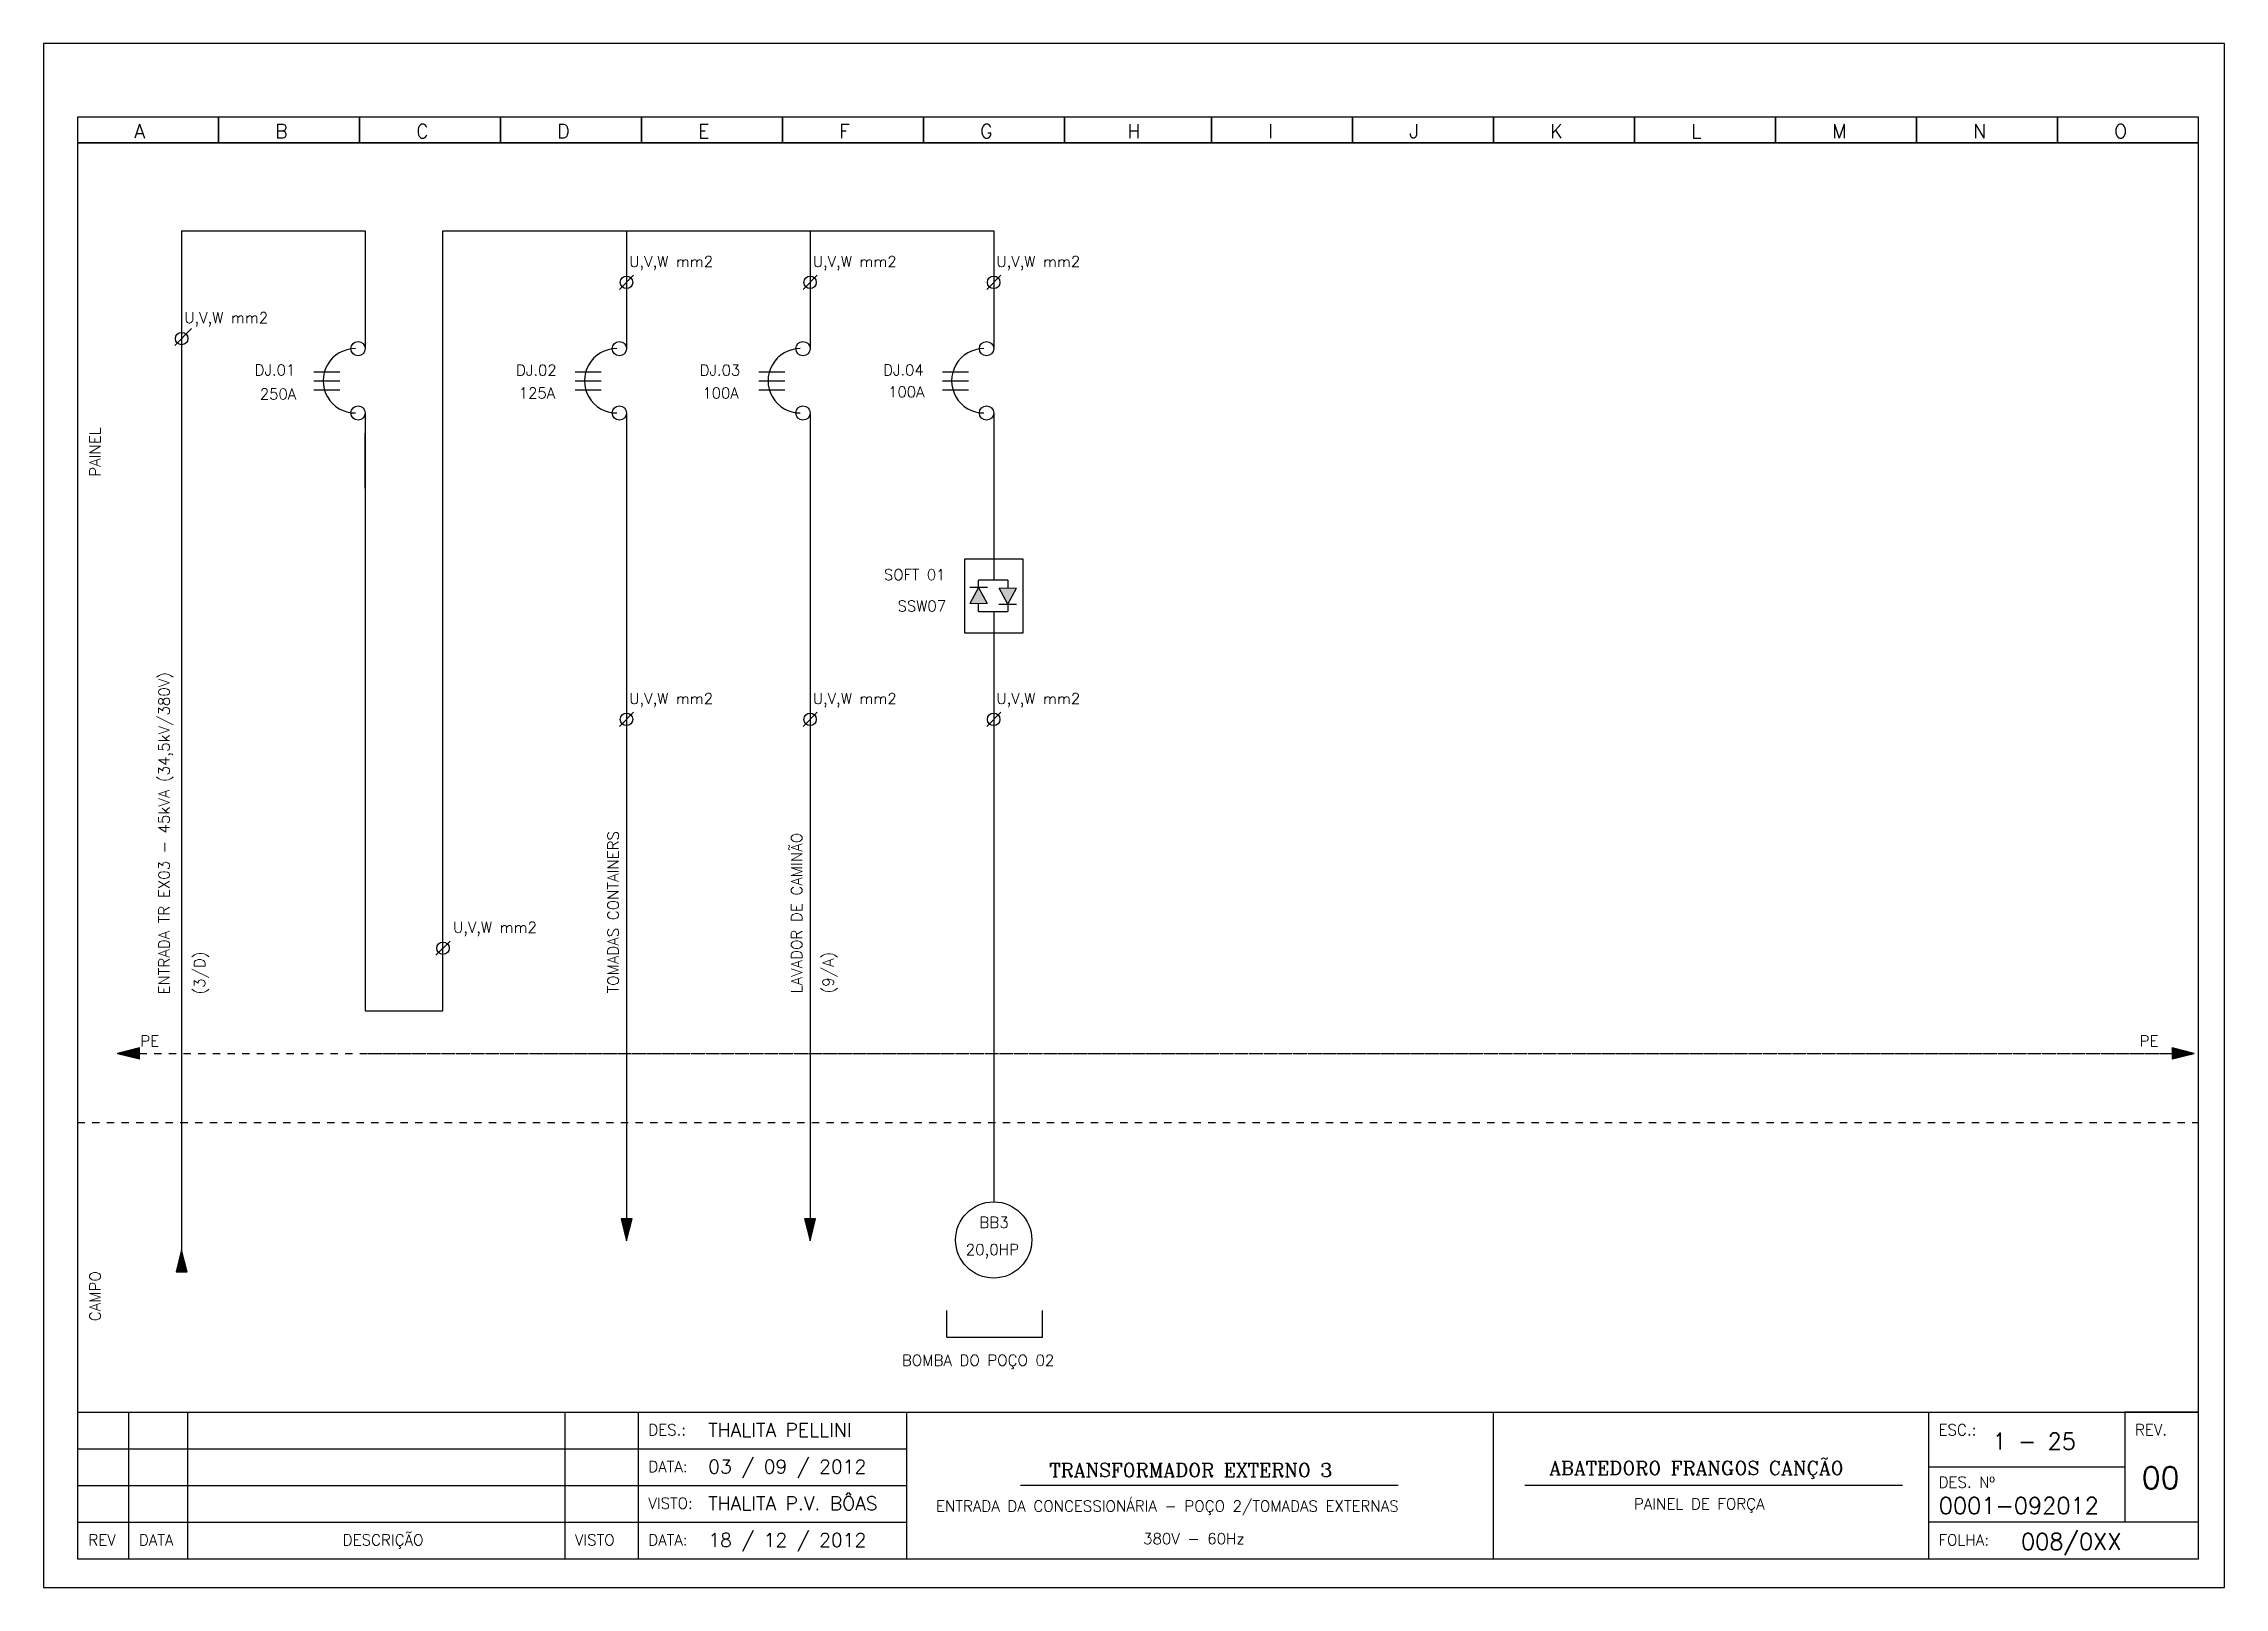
# Model space of a CAD drawing. Header units: millimetres. Extents: x 1974 to 2099, y 1386 to 1555.
# Drawn here: x 2003.81 to 2033.51, y 1470.58 to 1491.61 of the extents above; entities that cross this region are included whole.
import ezdxf

# ---------------------------------------------------------------- set-up
doc = ezdxf.new("R2010")
doc.units = ezdxf.units.MM
for name, pattern in [('DASHDOT2', [0.5, 0.25, -0.125, 0, -0.125]), ('DASHED', [0.75, 0.5, -0.25]), ('HIDDEN2', [0.1875, 0.125, -0.0625])]:
    doc.linetypes.add(name, pattern=pattern)
for name, color, linetype in [('ALIMENTAÇÃO', 6, 'Continuous'), ('CONECTOR_SAK', 2, 'Continuous'), ('DISJUNTOR', 5, 'Continuous'), ('EQUIPAMENTOS', 5, 'Continuous'), ('linhas', 6, 'Continuous'), ('MARGEM', 1, 'Continuous'), ('MOTORES', 5, 'Continuous'), ('PAINEL', 7, 'Continuous'), ('soft', 5, 'Continuous'), ('TERRA', 3, 'DASHED'), ('TEXTO', 4, 'Continuous'), ('TEXTO_2', 5, 'Continuous'), ('TIMBRE', 7, 'Continuous')]:
    doc.layers.add(name, color=color, linetype=linetype)
doc.styles.add('REGUA60', font='romans.shx', dxfattribs={"height": 2})
doc.styles.add('ROMANC', font='romanc.shx', dxfattribs={"height": 0.55})
doc.styles.add('ROMANS', font='romans.shx', dxfattribs={"height": 37})

msp = doc.modelspace()

# ---------------------------------------------------------------- texts
at = {"style": 'ROMANS'}
for s, p in [('ESC.:', (2029.613, 1472.655)), ('REV.', (2032.289, 1472.655)), ('DES. Nº', (2029.613, 1471.942)), ('ENTRADA DA CONCESSIONÁRIA - POÇO 2/TOMADAS EXTERNAS', (2015.961, 1471.617)), ('PAINEL DE FORÇA', (2025.464, 1471.646)), ('380V - 60Hz', (2018.779, 1471.173)), ('FOLHA:', (2029.613, 1471.155))]:
    msp.add_text(s, height=0.15, dxfattribs=at).set_placement(p)
at = {"layer": 'TEXTO'}
for s, height, style, p in [('A', 0.188, 'ROMANS', (2005.041, 1490.322)), ('B', 0.188, 'ROMANS', (2006.961, 1490.322)), ('C', 0.188, 'ROMANS', (2008.881, 1490.322)), ('D', 0.188, 'ROMANS', (2010.801, 1490.322)), ('E', 0.188, 'ROMANS', (2012.721, 1490.322)), ('F', 0.188, 'ROMANS', (2014.641, 1490.322)), ('G', 0.188, 'ROMANS', (2016.561, 1490.322)), ('H', 0.188, 'ROMANS', (2018.565, 1490.322)), ('I', 0.188, 'ROMANS', (2020.485, 1490.322)), ('J', 0.188, 'ROMANS', (2022.405, 1490.322)), ('K', 0.188, 'ROMANS', (2024.325, 1490.322)), ('L', 0.188, 'ROMANS', (2026.245, 1490.322)), ('M', 0.188, 'ROMANS', (2028.165, 1490.322)), ('N', 0.188, 'ROMANS', (2030.085, 1490.322)), ('O', 0.188, 'ROMANS', (2032.005, 1490.322)), ('U,V,W mm2', 0.148, 'ROMANS', (2011.782, 1488.567)), ('U,V,W mm2', 0.148, 'ROMANS', (2014.282, 1488.567)), ('U,V,W mm2', 0.148, 'ROMANS', (2016.782, 1488.567)), ('U,V,W mm2', 0.148, 'ROMANS', (2005.722, 1487.802)), ('DJ.01', 0.148, 'ROMANS', (2006.681, 1487.09)), ('DJ.02', 0.148, 'ROMANS', (2010.241, 1487.088)), ('DJ.03', 0.148, 'ROMANS', (2012.741, 1487.088)), ('DJ.04', 0.148, 'ROMANS', (2015.241, 1487.09)), ('250A', 0.148, 'ROMANS', (2006.751, 1486.763)), ('125A', 0.148, 'ROMANS', (2010.278, 1486.777)), ('100A', 0.148, 'ROMANS', (2012.778, 1486.777)), ('100A', 0.148, 'ROMANS', (2015.308, 1486.792)), ('SOFT 01', 0.148, 'ROMANS', (2015.251, 1484.302)), ('SSW07', 0.148, 'ROMANS', (2015.437, 1483.876)), ('U,V,W mm2', 0.148, 'ROMANS', (2011.782, 1482.616)), ('U,V,W mm2', 0.148, 'ROMANS', (2014.282, 1482.616)), ('U,V,W mm2', 0.148, 'ROMANS', (2016.782, 1482.616)), ('U,V,W mm2', 0.148, 'ROMANS', (2009.382, 1479.499)), ('PE', 0.15, 'ROMANS', (2005.124, 1477.95)), ('PE', 0.15, 'ROMANS', (2032.351, 1477.95)), ('BB3', 0.15, 'REGUA60', (2016.551, 1475.479)), ('20,0HP', 0.15, 'REGUA60', (2016.364, 1475.11)), ('BOMBA DO POÇO 02', 0.15, 'REGUA60', (2015.495, 1473.602)), ('THALITA PELLINI', 0.1875, 'ROMANS', (2012.857, 1472.635)), ('03 / 09 / 2012', 0.1875, 'ROMANS', (2012.857, 1472.135)), ('THALITA P.V. BÔAS', 0.1875, 'ROMANS', (2012.857, 1471.635)), ('18 / 12 / 2012', 0.1875, 'ROMANS', (2012.857, 1471.135))]:
    msp.add_text(s, height=height, dxfattribs=dict(at, style=style)).set_placement(p)
at = {"layer": 'TEXTO', "style": 'REGUA60'}
for s, p in [('PAINEL', (2004.582, 1485.71)), ('ENTRADA TR EX03 - 45kVA (34,5kV/380V)', (2005.521, 1478.659)), ('TOMADAS CONTAINERS', (2011.637, 1478.674)), ('LAVADOR DE CAMINÃO', (2014.137, 1478.674)), ('(3/D)', (2006.005, 1478.659)), ('(9/A)', (2014.566, 1478.674)), ('CAMPO', (2004.582, 1474.209))]:
    msp.add_text(s, height=0.15, rotation=90, dxfattribs=at).set_placement(p)
at = {"layer": 'TEXTO', "color": 150, "style": 'ROMANS'}
for s, height, p in [('DES.:', 0.15, (2012.042, 1472.655)), ('1 - 25', 0.225, (2030.347, 1472.462)), ('DATA:', 0.15, (2012.042, 1472.155)), ('00', 0.3, (2032.38, 1471.928)), ('VISTO:', 0.15, (2012.042, 1471.655)), ('0001-092012', 0.225, (2029.617, 1471.586)), ('DESCRIÇÃO', 0.15, (2007.88, 1471.155)), ('008/0XX', 0.225, (2030.736, 1471.096)), ('REV', 0.15, (2004.416, 1471.155)), ('DATA', 0.15, (2005.104, 1471.155)), ('VISTO', 0.15, (2011.042, 1471.155)), ('DATA:', 0.15, (2012.042, 1471.155))]:
    msp.add_text(s, height=height, dxfattribs=at).set_placement(p)
at = {"layer": 'TEXTO_2', "style": 'ROMANC'}
for s, p in [('TRANSFORMADOR EXTERNO 3', (2017.505, 1472.088)), ('ABATEDORO FRANGOS CANÇÃO', (2024.31, 1472.116))]:
    msp.add_text(s, height=0.1875, dxfattribs=at).set_placement(p)

# ---------------------------------------------------------------- blocks, each defined once
blk = doc.blocks.new('soft')
at = {"layer": 'soft'}
h = blk.add_hatch(color=7, dxfattribs=at)
h.paths.add_polyline_path([(-0.206, -0.385), (-0.323, -0.602), (-0.088, -0.602)])
h.paths.add_polyline_path([(0.194, -0.609), (0.312, -0.391), (0.077, -0.391)])
for p, q in [((0.403, 0), (-0.397, 0)), ((-0.397, 0), (-0.397, -1)), ((0.403, -1), (0.403, 0)), ((-0.206, -0.385), (-0.323, -0.602)), ((-0.206, -0.385), (-0.088, -0.602)), ((0.194, -0.609), (0.077, -0.391)), ((0.194, -0.609), (0.312, -0.391)), ((-0.397, -1), (0.403, -1))]:
    blk.add_line(p, q, dxfattribs=at)
at = {"layer": 'soft', "color": 7}
for p, q in [((0, 0), (0, -0.282)), ((-0.206, -0.385), (-0.206, -0.282)), ((0.194, -0.282), (-0.206, -0.282)), ((0.194, -0.282), (0.194, -0.391)), ((-0.083, -0.385), (-0.323, -0.385)), ((-0.206, -0.711), (-0.206, -0.602)), ((-0.206, -0.711), (0.194, -0.711)), ((0, -0.711), (0, -1)), ((0.072, -0.609), (0.312, -0.609)), ((0.194, -0.609), (0.194, -0.711))]:
    blk.add_line(p, q, dxfattribs=at)
at = {"layer": 'soft', "lineweight": 20}
for p, q in [((0.312, -0.391), (0.077, -0.391)), ((-0.323, -0.602), (-0.088, -0.602))]:
    blk.add_line(p, q, dxfattribs=at)

# ---------------------------------------------------------------- hatches: boundary and pattern name
at = {"layer": 'EQUIPAMENTOS'}
for points in [[(2011.67, 1475.604), (2011.745, 1475.304), (2011.82, 1475.604)], [(2014.17, 1475.604), (2014.245, 1475.304), (2014.32, 1475.604)], [(2005.761, 1474.882), (2005.686, 1475.182), (2005.611, 1474.882)], [(2005.761, 1474.882), (2005.686, 1475.182), (2005.611, 1474.882)]]:
    msp.add_hatch(color=256, dxfattribs=at).paths.add_polyline_path(points)
at = {"layer": 'TERRA'}
h = msp.add_hatch(dxfattribs=at)
h.set_pattern_fill('ANSI31', color=256, scale=0.004, angle=180, style=0)
h.set_pattern_definition([(225, (2062.0663817, 1526.47584864), (0.0003535533906, -0.0003535533906), [])])
h.paths.add_polyline_path([(2004.812, 1477.856), (2005.112, 1477.856), (2005.112, 1477.931)])
h.paths.add_polyline_path([(2005.112, 1477.781), (2005.112, 1477.856), (2004.812, 1477.856)])
h = msp.add_hatch(dxfattribs=at)
h.set_pattern_fill('ANSI31', color=256, scale=0.004, style=0)
h.set_pattern_definition([(45, (1975.8419275, 1429.2362611), (-0.0003535533906, 0.0003535533906), [])])
h.paths.add_polyline_path([(2033.096, 1477.856), (2032.796, 1477.856), (2032.796, 1477.781)])
h.paths.add_polyline_path([(2032.796, 1477.931), (2032.796, 1477.856), (2033.096, 1477.856)])

# ---------------------------------------------------------------- linework, layer by layer
for p, q in [((2007.488, 1487.14), (2007.841, 1487.14)), ((2011.047, 1487.14), (2011.4, 1487.14)), ((2013.547, 1487.14), (2013.9, 1487.14)), ((2016.047, 1487.14), (2016.4, 1487.14)), ((2007.488, 1487.017), (2007.841, 1487.017)), ((2007.488, 1486.894), (2007.841, 1486.894)), ((2011.047, 1487.017), (2011.4, 1487.017)), ((2011.047, 1486.894), (2011.4, 1486.894)), ((2013.547, 1487.017), (2013.9, 1487.017)), ((2013.547, 1486.894), (2013.9, 1486.894)), ((2016.047, 1487.017), (2016.4, 1487.017)), ((2016.047, 1486.894), (2016.4, 1486.894)), ((2016.105, 1473.994), (2016.105, 1474.357)), ((2017.412, 1473.994), (2017.412, 1474.357)), ((2016.105, 1473.994), (2017.412, 1473.994)), ((2033.152, 1472.972), (2032.152, 1472.972))]:
    msp.add_line(p, q)
at = {"layer": 'ALIMENTAÇÃO', "color": 6}
for p, q in [((2008.186, 1489.059), (2008.186, 1487.455)), ((2011.745, 1489.059), (2011.745, 1487.455)), ((2014.245, 1489.059), (2014.245, 1487.455)), ((2016.745, 1489.059), (2016.745, 1487.455)), ((2008.186, 1486.579), (2008.186, 1478.436)), ((2011.745, 1486.579), (2011.745, 1475.604)), ((2014.245, 1486.581), (2014.245, 1475.604)), ((2016.745, 1486.582), (2016.745, 1484.304)), ((2016.745, 1483.875), (2016.745, 1475.835))]:
    msp.add_line(p, q, dxfattribs=at)
at = {"layer": 'ALIMENTAÇÃO'}
for p, q in [((2009.245, 1478.436), (2009.245, 1489.059)), ((2008.186, 1478.436), (2009.245, 1478.436))]:
    msp.add_line(p, q, dxfattribs=at)
at = {"layer": 'CONECTOR_SAK'}
for p, q in [((2011.841, 1488.455), (2011.65, 1488.262)), ((2014.341, 1488.455), (2014.15, 1488.262)), ((2016.841, 1488.455), (2016.65, 1488.262)), ((2005.822, 1487.73), (2005.591, 1487.496)), ((2011.841, 1482.503), (2011.65, 1482.31)), ((2014.341, 1482.503), (2014.15, 1482.31)), ((2016.841, 1482.503), (2016.65, 1482.31)), ((2009.341, 1479.386), (2009.15, 1479.193))]:
    msp.add_line(p, q, dxfattribs=at)
for centre in [(2011.745, 1488.358), (2014.245, 1488.358), (2016.745, 1488.358), (2005.686, 1487.592), (2011.745, 1482.406), (2014.245, 1482.406), (2016.745, 1482.406), (2009.245, 1479.289)]:
    msp.add_circle(centre, 0.0846, dxfattribs=at)
at = {"layer": 'DISJUNTOR'}
for centre in [(2008.089, 1487.455), (2011.648, 1487.455), (2014.148, 1487.455), (2016.648, 1487.455), (2008.089, 1486.579), (2011.648, 1486.579), (2014.148, 1486.579), (2016.648, 1486.579)]:
    msp.add_circle(centre, 0.097, dxfattribs=at)
for centre in [(2008.051, 1487.017), (2011.61, 1487.017), (2014.11, 1487.017), (2016.61, 1487.017)]:
    msp.add_arc(centre, 0.438, 89.8656, 270.134, dxfattribs=at)
at = {"layer": 'EQUIPAMENTOS'}
for p, q in [((2005.686, 1489.059), (2008.186, 1489.059)), ((2005.686, 1489.059), (2008.186, 1489.059)), ((2009.245, 1489.059), (2016.745, 1489.059))]:
    msp.add_line(p, q, dxfattribs=at)
for points in [[(2011.67, 1475.604), (2011.745, 1475.304), (2011.82, 1475.604), (2011.67, 1475.604)], [(2014.17, 1475.604), (2014.245, 1475.304), (2014.32, 1475.604), (2014.17, 1475.604)], [(2005.761, 1474.882), (2005.686, 1475.182), (2005.611, 1474.882), (2005.761, 1474.882)]]:
    msp.add_lwpolyline(points, dxfattribs=at)
at = {"layer": 'linhas', "color": 6}
msp.add_line((2008.186, 1485.557), (2008.186, 1486.304), dxfattribs=at)
at = {"layer": 'MARGEM', "color": 7}
msp.add_lwpolyline([(2003.806, 1470.584), (2033.506, 1470.584), (2033.506, 1491.609), (2003.806, 1491.609)], close=True, dxfattribs=at)
at = {"layer": 'MOTORES'}
msp.add_circle((2016.745, 1475.316), 0.519, dxfattribs=at)
at = {"layer": 'PAINEL', "color": 12, "linetype": 'HIDDEN2', "ltscale": 0.005}
msp.add_line((2004.268, 1476.916), (2033.152, 1476.916), dxfattribs=at)
at = {"layer": 'soft'}
msp.add_line((2005.686, 1489.059), (2005.686, 1475.182), dxfattribs=at)
at = {"layer": 'TERRA', "linetype": 'DASHDOT2', "ltscale": 0.0025}
for p, q in [((2005.112, 1477.856), (2032.796, 1477.856)), ((2005.112, 1477.856), (2032.796, 1477.856)), ((2008.223, 1477.856), (2033.096, 1477.856))]:
    msp.add_line(p, q, dxfattribs=at)
at = {"layer": 'TERRA'}
for points in [[(2005.112, 1477.931), (2004.812, 1477.856), (2005.112, 1477.781), (2005.112, 1477.931)], [(2005.112, 1477.931), (2004.812, 1477.856), (2005.112, 1477.781), (2005.112, 1477.931)], [(2032.796, 1477.781), (2033.096, 1477.856), (2032.796, 1477.931), (2032.796, 1477.781)], [(2032.796, 1477.781), (2033.096, 1477.856), (2032.796, 1477.931), (2032.796, 1477.781)]]:
    msp.add_lwpolyline(points, dxfattribs=at)
at = {"layer": 'TIMBRE', "color": 12}
msp.add_line((2033.152, 1490.609), (2004.268, 1490.609), dxfattribs=at)
at = {"layer": 'TIMBRE'}
for p, q in [((2004.268, 1472.972), (2033.152, 1472.972)), ((2004.968, 1470.972), (2004.968, 1472.972)), ((2005.768, 1470.972), (2005.768, 1472.972)), ((2010.906, 1472.972), (2010.906, 1470.972)), ((2011.906, 1470.972), (2011.906, 1472.972)), ((2015.559, 1472.972), (2015.559, 1470.972)), ((2023.549, 1472.972), (2023.549, 1470.972)), ((2029.477, 1472.972), (2029.477, 1470.972)), ((2032.152, 1472.972), (2032.152, 1471.472)), ((2004.268, 1472.472), (2015.559, 1472.472)), ((2004.268, 1471.972), (2015.559, 1471.972)), ((2022.253, 1471.972), (2017.109, 1471.972)), ((2029.124, 1471.972), (2023.98, 1471.972)), ((2032.152, 1472.222), (2029.477, 1472.222)), ((2004.268, 1471.472), (2015.559, 1471.472)), ((2033.152, 1471.472), (2029.477, 1471.472))]:
    msp.add_line(p, q, dxfattribs=at)
at = {"layer": 'TIMBRE', "color": 12}
for points in [[(2004.268, 1490.259), (2006.188, 1490.259), (2006.188, 1490.609), (2004.268, 1490.609)], [(2006.188, 1490.259), (2008.108, 1490.259), (2008.108, 1490.609), (2006.188, 1490.609)], [(2008.108, 1490.259), (2010.028, 1490.259), (2010.028, 1490.609), (2008.108, 1490.609)], [(2010.028, 1490.259), (2011.948, 1490.259), (2011.948, 1490.609), (2010.028, 1490.609)], [(2011.948, 1490.259), (2013.868, 1490.259), (2013.868, 1490.609), (2011.948, 1490.609)], [(2013.868, 1490.259), (2015.788, 1490.259), (2015.788, 1490.609), (2013.868, 1490.609)], [(2015.788, 1490.259), (2017.708, 1490.259), (2017.708, 1490.609), (2015.788, 1490.609)], [(2017.708, 1490.259), (2019.712, 1490.259), (2019.712, 1490.609), (2017.708, 1490.609)], [(2019.712, 1490.259), (2021.632, 1490.259), (2021.632, 1490.609), (2019.712, 1490.609)], [(2021.632, 1490.259), (2023.552, 1490.259), (2023.552, 1490.609), (2021.632, 1490.609)], [(2023.552, 1490.259), (2025.472, 1490.259), (2025.472, 1490.609), (2023.552, 1490.609)], [(2025.472, 1490.259), (2027.392, 1490.259), (2027.392, 1490.609), (2025.472, 1490.609)], [(2027.392, 1490.259), (2029.312, 1490.259), (2029.312, 1490.609), (2027.392, 1490.609)], [(2029.312, 1490.259), (2031.232, 1490.259), (2031.232, 1490.609), (2029.312, 1490.609)], [(2031.232, 1490.259), (2033.152, 1490.259), (2033.152, 1490.609), (2031.232, 1490.609)], [(2004.268, 1470.972), (2033.152, 1470.972), (2033.152, 1490.259), (2004.268, 1490.259)]]:
    msp.add_lwpolyline(points, close=True, dxfattribs=at)

# ---------------------------------------------------------------- block references
at = {"layer": 'soft'}
msp.add_blockref('soft', (2016.745, 1484.586), dxfattribs=at)

msp.set_redraw_order([(e.dxf.handle, doc.entitydb.next_handle()) for e in msp.query("TEXT MTEXT ATTDEF DIMENSION ARC_DIMENSION")])  # texts and dimensions are drawn at this point

doc.saveas('drawing.dxf')
